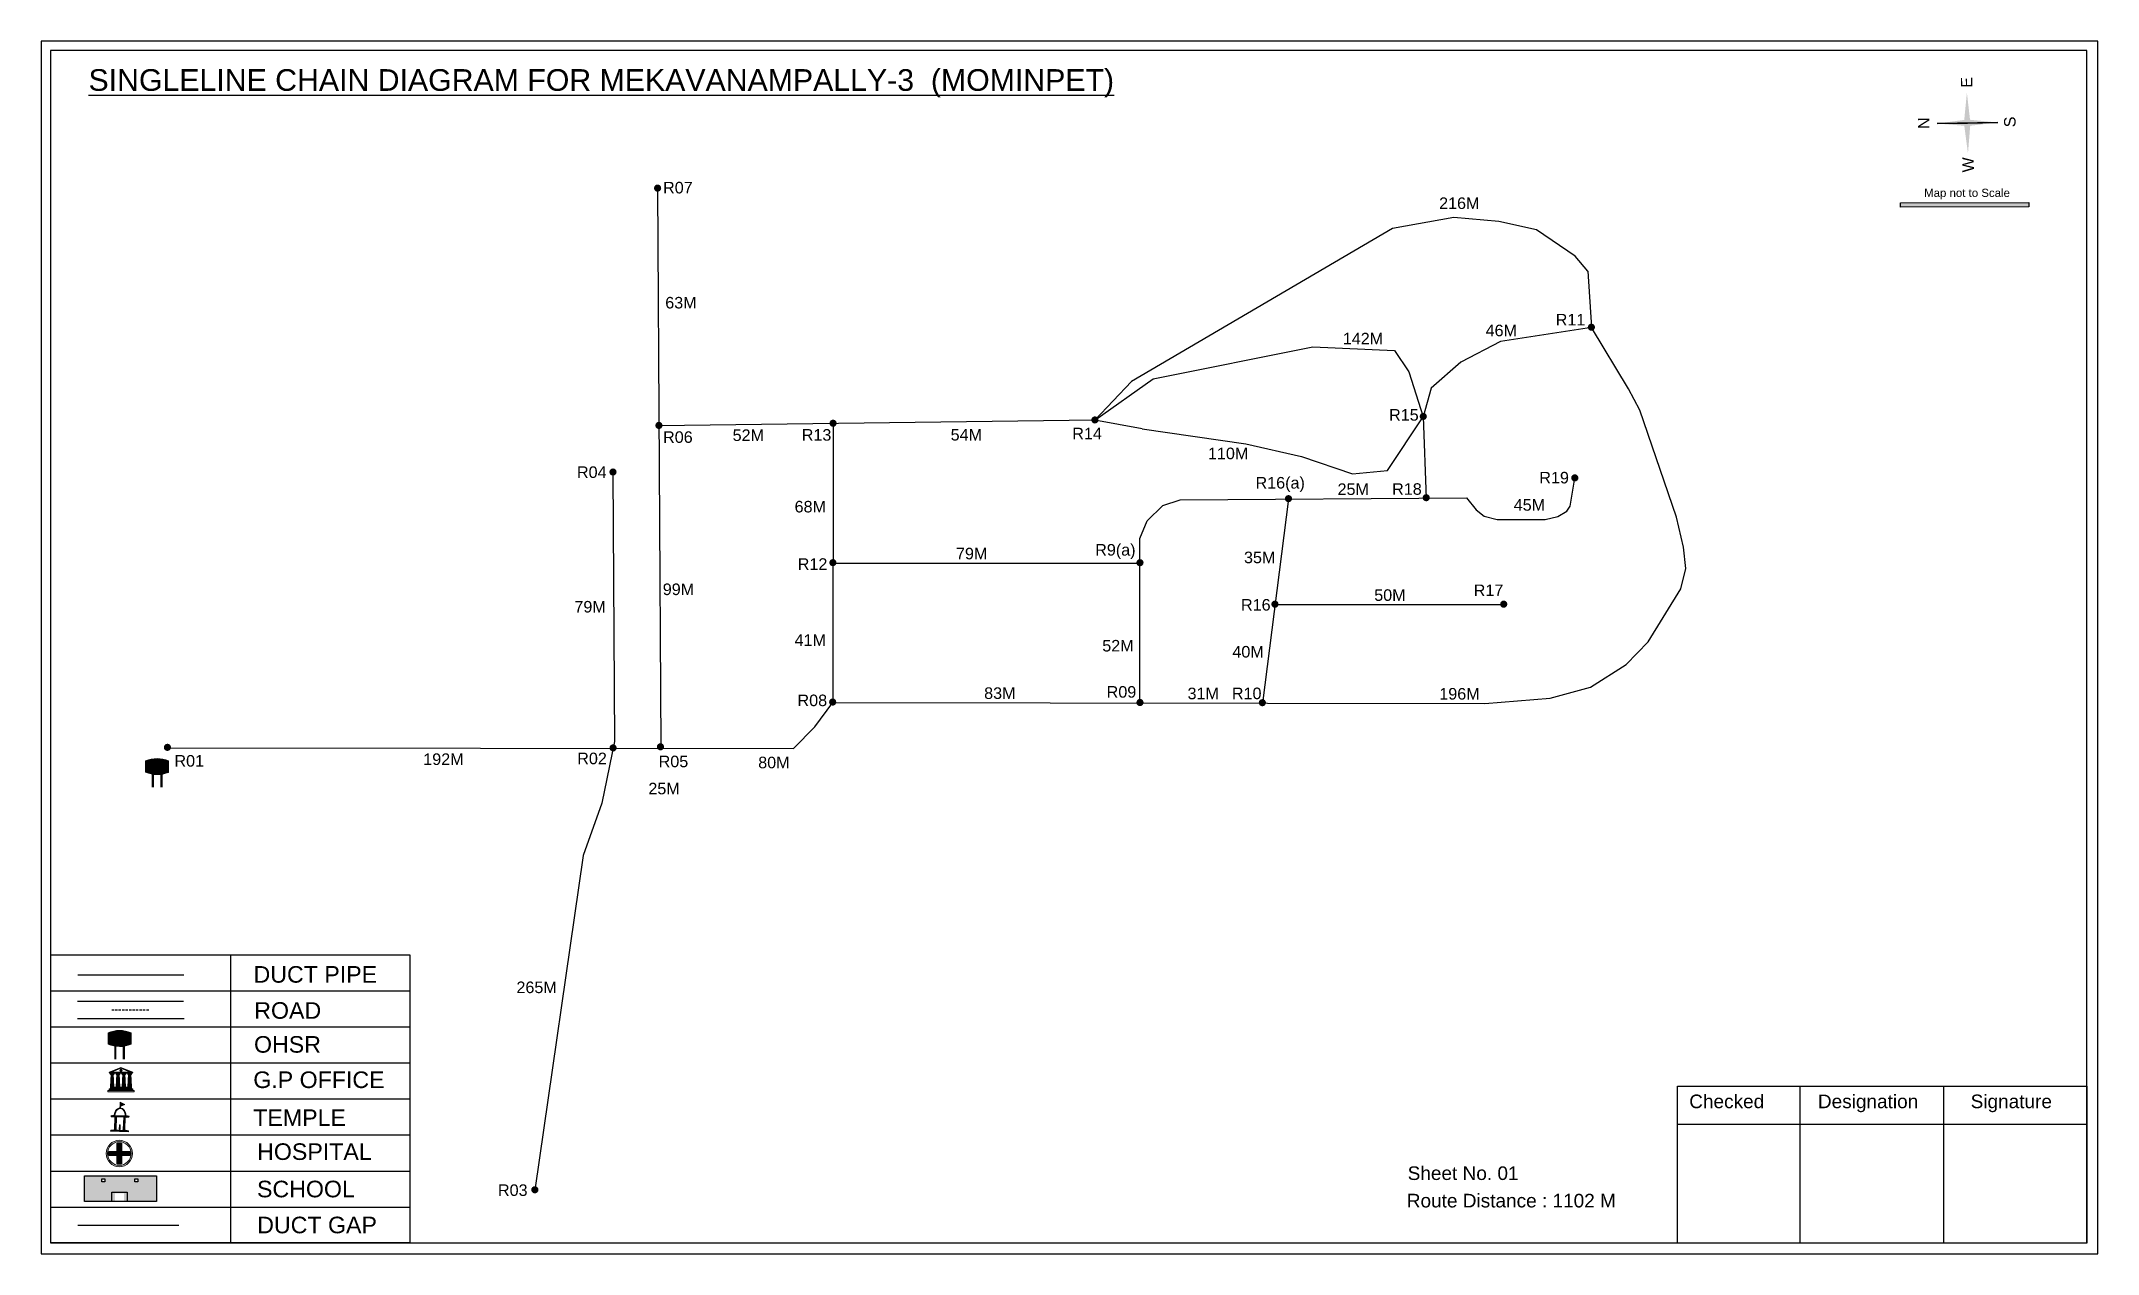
# Model space of a CAD drawing. Header units: inches. Extents: x 1241 to 8862, y 322 to 2472.
# Drawn here: x 1241 to 2131, y 422 to 946 of the extents above; entities that cross this region are included whole.
import ezdxf

# ---------------------------------------------------------------- set-up
doc = ezdxf.new("R2010")
doc.units = ezdxf.units.IN
doc.header["$MEASUREMENT"] = 0
doc.linetypes.add('DASHEDX2', pattern=[1.5, 1, -0.5])
for name, color, linetype in [('LANDMARK', 7, 'Continuous'), ('OHT', 7, 'Continuous'), ('pipe', 5, 'Continuous')]:
    doc.layers.add(name, color=color, linetype=linetype)
doc.styles.get("Standard").update_dxf_attribs({"font": 'arial.ttf'})

msp = doc.modelspace()

# ---------------------------------------------------------------- texts
at = {"color": 242, "true_color": 0xcd2027}
msp.add_text('%%USINGLELINE CHAIN DIAGRAM FOR MEKAVANAMPALLY-3  (MOMINPET)', height=9.375, dxfattribs=at).set_placement((1261.56, 924.58))
for s, p in [('E', (2076.92, 925.98)), ('N', (2058.33, 908.13)), ('S', (2095.62, 908.88)), ('W', (2077.56, 889.38))]:
    msp.add_text(s, height=4.95, rotation=91.00631).set_placement(p)
for s, height, p in [('R07', 5, (1510.23, 880.22)), ('Map not to Scale', 3.5424, (2056.01, 878.69)), ('216M', 5, (1846.09, 873.48)), ('63M', 5, (1511.17, 830.45)), ('R11', 5, (1896.56, 823.12)), ('142M', 5, (1804.4, 814.92)), ('46M', 5, (1866.22, 818.44)), ('R15', 5, (1824.44, 781.93)), ('R06', 5, (1510.23, 772.32)), ('52M', 5, (1540.33, 773.13)), ('R13', 5, (1570.25, 773.28)), ('54M', 5, (1634.69, 773.34)), ('R14', 5, (1687.34, 773.85)), ('110M', 5, (1746.05, 765.26)), ('R04', 5, (1472.96, 757.15)), ('R16(a)', 5, (1766.64, 752.57)), ('R19', 5, (1889.47, 754.79)), ('25M', 5, (1802.14, 749.79)), ('R18', 5, (1825.76, 749.86)), ('45M', 5, (1878.39, 742.99)), ('68M', 5, (1567.15, 742.23)), ('R12', 5, (1568.52, 717.41)), ('79M', 5, (1637, 721.95)), ('R9(a)', 5, (1697.25, 723.56)), ('35M', 5, (1761.65, 720.27)), ('79M', 5, (1471.85, 698.94)), ('99M', 5, (1510.09, 706.49)), ('R16', 5, (1760.35, 699.78)), ('50M', 5, (1818.01, 703.99)), ('R17', 5, (1861.07, 706.06)), ('41M', 5, (1567.15, 684.53)), ('52M', 5, (1700.3, 682.09)), ('40M', 5, (1756.62, 679.48)), ('R08', 5, (1568.41, 658.45)), ('83M', 5, (1649.18, 661.57)), ('R09', 5, (1702.21, 662.12)), ('31M', 5, (1737.22, 661.44)), ('R10', 5, (1756.41, 661.47)), ('196M', 5, (1846.18, 661.29)), ('R01', 5, (1298.75, 632.3)), ('192M', 5, (1406.44, 633.01)), ('R02', 5, (1473.08, 633.34)), ('R05', 5, (1508.31, 632.04)), ('80M', 5, (1551.4, 631.57)), ('25M', 5, (1503.86, 620.31)), ('DUCT PIPE', 7.178, (1332.98, 538.85)), ('265M', 5, (1446.76, 534.34)), ('ROAD ', 7.178, (1333.29, 523.24)), ('OHSR', 7.178, (1333.19, 508.57)), ('G.P OFFICE', 7.178, (1332.87, 493.28)), ('Checked', 5.886, (1954.34, 484.57)), ('Designation', 5.886, (2010.04, 484.57)), ('Signature', 5.886, (2076.14, 484.57)), ('TEMPLE', 7.178, (1332.86, 476.87)), ('HOSPITAL', 7.178, (1334.54, 462.18)), ('Sheet No. 01', 5.886, (1832.48, 453.51)), ('SCHOOL', 7.178, (1334.48, 446.02)), ('R03', 5, (1438.77, 446.61)), ('Route Distance : 1102 M', 5.886, (1832.11, 441.64)), ('DUCT GAP', 7.178, (1334.58, 430.46))]:
    msp.add_text(s, height=height).set_placement(p)

# ---------------------------------------------------------------- blocks, each defined once
blk = doc.blocks.new('OHT')
at = {"linetype": 'Continuous', "lineweight": 0, "true_color": 0x0ffffc}
blk.add_hatch(color=4, dxfattribs=at).paths.add_polyline_path([(0.012, 1), (0, 1, 0.101323), (-0.4, 0.916), (-0.4, 0.525, 0.194075), (0.399, 0.521), (0.399, 0.921, 0.097877)])
at = {"color": 4, "linetype": 'Continuous', "lineweight": 0, "true_color": 0x0ffffc, "flags": 128}
for points in [[(-0.4, 0.525), (-0.4, 0.916)], [(0.399, 0.521), (0.399, 0.921)]]:
    blk.add_lwpolyline(points, dxfattribs=at)
at = {"color": 4, "linetype": 'Continuous', "lineweight": 0, "true_color": 0x0ffffc, "const_width": 0.075, "flags": 128}
for points in [[(-0.15, 0), (-0.15, 0.475)], [(0.15, 0), (0.15, 0.473)]]:
    blk.add_lwpolyline(points, dxfattribs=at)
at = {"color": 4, "linetype": 'Continuous', "lineweight": 0, "true_color": 0x0ffffc}
for centre, radius, start, end in [((0.006, -0.019), 1.019, 67.31091, 113.47108), ((0.004, 1.513), 1.068, 247.76824, 291.70073)]:
    blk.add_arc(centre, radius, start, end, dxfattribs=at)
blk = doc.blocks.new('Government_Office')
at = {"linetype": 'Continuous', "lineweight": 0, "true_color": 0xff0000}
h = blk.add_hatch(color=1, dxfattribs=at)
h.paths.add_polyline_path([(0.44, 0.72), (0.45, 0.75), (0, 0.93), (-0.45, 0.75), (-0.44, 0.72)])
h.paths.add_polyline_path([(0.355, 0.75), (-0.355, 0.75), (0, 0.9)], flags=16)
h.paths.add_polyline_path([(0, 0.778, -1), (0, 0.872, -1)], flags=0)
h = blk.add_hatch(color=1, dxfattribs=at)
edge = h.paths.add_edge_path()
edge.add_arc((0, 0.825), 0.0467, 90, 270)
edge.add_arc((0, 0.825), 0.0467, 270, 450)
for points in [[(-0.5, 0.05), (0.5, 0.05), (0.5, 0), (-0.5, 0)], [(-0.45, 0.075), (-0.45, 0.12), (0.45, 0.12), (0.45, 0.075)], [(-0.4, 0.14), (-0.4, 0.18), (0.4, 0.18), (0.4, 0.14)]]:
    blk.add_hatch(color=1, dxfattribs=at).paths.add_polyline_path(points)
h = blk.add_hatch(color=1, dxfattribs=at)
edge = h.paths.add_edge_path()
edge.add_line((-0.27, 0.195), (-0.295, 0.675))
edge.add_line((-0.295, 0.675), (-0.29, 0.675))
edge.add_arc((-0.278, 0.688), 0.0176, 225.30401, 441.56588)
edge.add_line((-0.275, 0.705), (-0.395, 0.705))
edge.add_arc((-0.392, 0.688), 0.0176, 98.43412, 314.69599)
edge.add_line((-0.38, 0.675), (-0.375, 0.675))
edge.add_line((-0.375, 0.675), (-0.4, 0.195))
edge.add_line((-0.4, 0.195), (-0.27, 0.195))
h = blk.add_hatch(color=1, dxfattribs=at)
edge = h.paths.add_edge_path()
edge.add_line((-0.047, 0.195), (-0.072, 0.675))
edge.add_line((-0.072, 0.675), (-0.067, 0.675))
edge.add_arc((-0.054, 0.688), 0.0176, 225.30401, 441.56588)
edge.add_line((-0.052, 0.705), (-0.172, 0.705))
edge.add_arc((-0.169, 0.688), 0.0176, 98.43412, 314.69599)
edge.add_line((-0.157, 0.675), (-0.152, 0.675))
edge.add_line((-0.152, 0.675), (-0.177, 0.195))
edge.add_line((-0.177, 0.195), (-0.047, 0.195))
h = blk.add_hatch(color=1, dxfattribs=at)
edge = h.paths.add_edge_path()
edge.add_line((0.177, 0.195), (0.152, 0.675))
edge.add_line((0.152, 0.675), (0.157, 0.675))
edge.add_arc((0.169, 0.688), 0.0176, 225.30401, 441.56588)
edge.add_line((0.172, 0.705), (0.052, 0.705))
edge.add_arc((0.054, 0.688), 0.0176, 98.43412, 314.69599)
edge.add_line((0.067, 0.675), (0.072, 0.675))
edge.add_line((0.072, 0.675), (0.047, 0.195))
edge.add_line((0.047, 0.195), (0.177, 0.195))
h = blk.add_hatch(color=1, dxfattribs=at)
edge = h.paths.add_edge_path()
edge.add_line((0.4, 0.195), (0.375, 0.675))
edge.add_line((0.375, 0.675), (0.38, 0.675))
edge.add_arc((0.392, 0.688), 0.0176, 225.30401, 441.56588)
edge.add_line((0.395, 0.705), (0.275, 0.705))
edge.add_arc((0.278, 0.688), 0.0176, 98.43412, 314.69599)
edge.add_line((0.29, 0.675), (0.295, 0.675))
edge.add_line((0.295, 0.675), (0.27, 0.195))
edge.add_line((0.27, 0.195), (0.4, 0.195))
at = {"color": 1, "linetype": 'Continuous', "lineweight": 0, "true_color": 0xff0000, "flags": 128}
for points in [[(-0.45, 0.75), (-0.44, 0.72), (0.44, 0.72), (0.45, 0.75), (0, 0.93)], [(-0.355, 0.75), (0.355, 0.75), (0, 0.9)], [(-0.5, 0.05), (0.5, 0.05), (0.5, 0), (-0.5, 0)], [(-0.45, 0.075), (-0.45, 0.12), (0.45, 0.12), (0.45, 0.075)], [(-0.4, 0.14), (-0.4, 0.18), (0.4, 0.18), (0.4, 0.14)]]:
    blk.add_lwpolyline(points, close=True, dxfattribs=at)
for points in [[(0, 0.872, 1), (0, 0.778, 1)], [(-0.27, 0.195), (-0.295, 0.675), (-0.29, 0.675, 1.379694), (-0.275, 0.705), (-0.395, 0.705, 1.379694), (-0.38, 0.675), (-0.375, 0.675), (-0.4, 0.195)], [(-0.047, 0.195), (-0.072, 0.675), (-0.067, 0.675, 1.379694), (-0.052, 0.705), (-0.172, 0.705, 1.379694), (-0.157, 0.675), (-0.152, 0.675), (-0.177, 0.195)], [(0.177, 0.195), (0.152, 0.675), (0.157, 0.675, 1.379694), (0.172, 0.705), (0.052, 0.705, 1.379694), (0.067, 0.675), (0.072, 0.675), (0.047, 0.195)], [(0.4, 0.195), (0.375, 0.675), (0.38, 0.675, 1.379694), (0.395, 0.705), (0.275, 0.705, 1.379694), (0.29, 0.675), (0.295, 0.675), (0.27, 0.195)]]:
    blk.add_lwpolyline(points, format="xyb", close=True, dxfattribs=at)
blk = doc.blocks.new('Temple')
at = {"linetype": 'Continuous', "lineweight": 0, "true_color": 0xff0000}
h = blk.add_hatch(color=1, dxfattribs=at)
edge = h.paths.add_edge_path()
edge.add_line((0.175, 0.49), (0.225, 0.49))
edge.add_line((0.225, 0.49), (0.225, 0.497))
edge.add_line((0.225, 0.497), (0.307, 0.497))
edge.add_line((0.307, 0.497), (0.307, 0.533))
edge.add_line((0.307, 0.533), (0.257, 0.533))
edge.add_line((0.257, 0.533), (0.257, 0.54))
edge.add_line((0.257, 0.54), (0.2, 0.54))
edge.add_spline(control_points=[(0.2, 0.54), (0.2, 0.589), (0.19, 0.638), (0.142, 0.743), (0.092, 0.79), (0.027, 0.805), (0.02, 0.806), (0.012, 0.806)], knot_values=[4.712389, 4.712389, 4.712389, 4.712389, 5.278166, 5.278166, 6.117402, 6.117402, 6.223801, 6.223801, 6.223801, 6.223801], degree=3, periodic=0)
edge.add_line((0.012, 0.806), (0.012, 0.79))
edge.add_line((0.012, 0.79), (-0.012, 0.79))
edge.add_line((-0.012, 0.79), (-0.012, 0.806))
edge.add_spline(control_points=[(-0.012, 0.806), (-0.055, 0.802), (-0.096, 0.781), (-0.171, 0.699), (-0.197, 0.628), (-0.2, 0.55), (-0.2, 0.545), (-0.2, 0.54)], knot_values=[6.343965, 6.343965, 6.343965, 6.343965, 6.956638, 6.956638, 7.795874, 7.795874, 7.853982, 7.853982, 7.853982, 7.853982], degree=3, periodic=0)
edge.add_line((-0.2, 0.54), (-0.257, 0.54))
edge.add_line((-0.257, 0.54), (-0.257, 0.533))
edge.add_line((-0.257, 0.533), (-0.307, 0.533))
edge.add_line((-0.307, 0.533), (-0.307, 0.497))
edge.add_line((-0.307, 0.497), (-0.225, 0.497))
edge.add_line((-0.225, 0.497), (-0.225, 0.49))
edge.add_line((-0.225, 0.49), (-0.175, 0.49))
edge.add_line((-0.175, 0.49), (-0.175, 0.07))
edge.add_arc((-0.205, 0.07), 0.03, -90, 0, ccw=False)
edge.add_line((-0.205, 0.04), (-0.257, 0.04))
edge.add_line((-0.257, 0.04), (-0.257, 0.033))
edge.add_line((-0.257, 0.033), (-0.307, 0.033))
edge.add_line((-0.307, 0.033), (-0.307, 0))
edge.add_line((-0.307, 0), (0.307, 0))
edge.add_line((0.307, 0), (0.307, 0.033))
edge.add_line((0.307, 0.033), (0.257, 0.033))
edge.add_line((0.257, 0.033), (0.257, 0.04))
edge.add_line((0.257, 0.04), (0.205, 0.04))
edge.add_arc((0.205, 0.07), 0.03, 180, 270, ccw=False)
edge.add_line((0.175, 0.07), (0.175, 0.49))
h.paths.add_polyline_path([(0.125, 0.07, -0.414214), (0.095, 0.04), (0.05, 0.04), (0.05, 0.033), (-0.05, 0.033), (-0.05, 0.04), (-0.095, 0.04, -0.414214), (-0.125, 0.07), (-0.125, 0.497), (0.125, 0.497)], flags=16)
edge = h.paths.add_edge_path(flags=16)
edge.add_ellipse((0, 0.54), major_axis=(0, 0.242), ratio=0.722808, start_angle=270, end_angle=450, ccw=False)
edge.add_line((0.175, 0.54), (-0.175, 0.54))
h.paths.add_polyline_path([(0.012, 0.23), (0.012, 0.07), (-0.012, 0.07), (-0.012, 0.23)], flags=0)
h = blk.add_hatch(color=1, dxfattribs=at)
edge = h.paths.add_edge_path()
edge.add_line((0.012, 0.857), (0, 0.85))
edge.add_line((0, 0.85), (-0.003, 0.925))
edge.add_line((-0.003, 0.925), (-0.012, 0.925))
edge.add_line((-0.012, 0.925), (-0.012, 0.806))
edge.add_spline(control_points=[(-0.012, 0.806), (-0.004, 0.807), (0.004, 0.807), (0.012, 0.806)], knot_values=[6.223801, 6.223801, 6.223801, 6.223801, 6.343965, 6.343965, 6.343965, 6.343965], degree=3, periodic=0)
edge.add_line((0.012, 0.806), (0.012, 0.857))
h = blk.add_hatch(color=1, dxfattribs=at)
edge = h.paths.add_edge_path()
edge.add_line((0.012, 0.79), (0.012, 0.806))
edge.add_spline(control_points=[(0.012, 0.806), (0.004, 0.807), (-0.004, 0.807), (-0.012, 0.806)], knot_values=[6.223801, 6.223801, 6.223801, 6.223801, 6.343965, 6.343965, 6.343965, 6.343965], degree=3, periodic=0)
edge.add_line((-0.012, 0.806), (-0.012, 0.79))
edge.add_line((-0.012, 0.79), (0.012, 0.79))
at = {"linetype": 'Continuous', "lineweight": 0, "true_color": 0xe66000}
blk.add_hatch(color=32, dxfattribs=at).paths.add_polyline_path([(-0.006, 1), (0.147, 0.931), (0, 0.85)])
at = {"color": 1, "linetype": 'Continuous', "lineweight": 0, "true_color": 0xff0000, "flags": 128}
for points in [[(0.012, 0.925), (-0.012, 0.925), (-0.012, 0.79), (0.012, 0.79)], [(0.012, 0.23), (-0.012, 0.23), (-0.012, 0.07), (0.012, 0.07)]]:
    blk.add_lwpolyline(points, close=True, dxfattribs=at)
at = {"color": 32, "linetype": 'Continuous', "lineweight": 0, "true_color": 0xe66000, "flags": 128}
blk.add_lwpolyline([(-0.006, 1), (0.147, 0.931), (0, 0.85), (-0.006, 1)], dxfattribs=at)
at = {"color": 1, "linetype": 'Continuous', "lineweight": 0, "true_color": 0xff0000, "flags": 128}
blk.add_lwpolyline([(0.2, 0.54), (0.257, 0.54), (0.257, 0.533), (0.307, 0.533), (0.307, 0.497), (0.225, 0.497), (0.225, 0.49), (0.175, 0.49), (0.175, 0.07, 0.414214), (0.205, 0.04), (0.257, 0.04), (0.257, 0.033), (0.307, 0.033), (0.307, 0), (-0.307, 0), (-0.307, 0.033), (-0.257, 0.033), (-0.257, 0.04), (-0.205, 0.04, 0.414214), (-0.175, 0.07), (-0.175, 0.49), (-0.225, 0.49), (-0.225, 0.497), (-0.307, 0.497), (-0.307, 0.533), (-0.257, 0.533), (-0.257, 0.54), (-0.2, 0.54)], format="xyb", dxfattribs=at)
blk.add_lwpolyline([(-0.175, 0.54), (0.175, 0.54)], dxfattribs=at)
blk.add_lwpolyline([(0.125, 0.497), (0.125, 0.07, -0.414214), (0.095, 0.04), (0.05, 0.04), (0.05, 0.033), (-0.05, 0.033), (-0.05, 0.04), (-0.095, 0.04, -0.414214), (-0.125, 0.07), (-0.125, 0.497)], format="xyb", close=True, dxfattribs=at)
at = {"color": 1, "linetype": 'Continuous', "lineweight": 0, "true_color": 0xff0000}
blk.add_ellipse((0, 0.54), major_axis=(0, 0.242), ratio=0.722808, start_param=4.712389, end_param=7.853982, dxfattribs=at)
blk.add_open_spline([(0.2, 0.54), (0.2, 0.589), (0.19, 0.638), (0.142, 0.743), (0.092, 0.79), (-0.023, 0.816), (-0.085, 0.794), (-0.171, 0.699), (-0.197, 0.628), (-0.2, 0.55), (-0.2, 0.545), (-0.2, 0.54)], degree=3, knots=[4.712389, 4.712389, 4.712389, 4.712389, 5.278166, 5.278166, 6.117402, 6.117402, 6.956638, 6.956638, 7.795874, 7.795874, 7.853982, 7.853982, 7.853982, 7.853982], dxfattribs=at)
blk = doc.blocks.new('*U19')
at = {"color": 0, "linetype": 'DASHEDX2', "transparency": 16777216}
blk.add_line((-8.22, 0), (8.01, 0), dxfattribs=at)
blk = doc.blocks.new('Hospital')
at = {"linetype": 'Continuous', "lineweight": 0, "true_color": 0x000000}
h = blk.add_hatch(color=18, dxfattribs=at)
h.paths.add_polyline_path([(-0.5, 0, 1), (0.5, 0, 1)])
h.paths.add_polyline_path([(0.446, 0, -1), (-0.446, 0, -1)], flags=16)
at = {"linetype": 'Continuous', "true_color": 0xff0000}
blk.add_hatch(color=1, dxfattribs=at).paths.add_polyline_path([(-0.394, 0.08), (-0.08, 0.08), (-0.08, 0.394), (0.08, 0.394), (0.08, 0.08), (0.394, 0.08), (0.394, -0.08), (0.08, -0.08), (0.08, -0.394), (-0.08, -0.394), (-0.08, -0.08), (-0.394, -0.08)])
at = {"color": 1, "linetype": 'Continuous', "true_color": 0xff0000, "flags": 128}
blk.add_lwpolyline([(-0.394, 0.08), (-0.08, 0.08), (-0.08, 0.394), (0.08, 0.394), (0.08, 0.08), (0.394, 0.08), (0.394, -0.08), (0.08, -0.08), (0.08, -0.394), (-0.08, -0.394), (-0.08, -0.08), (-0.394, -0.08)], close=True, dxfattribs=at)
at = {"color": 18, "linetype": 'Continuous', "lineweight": 0, "true_color": 0x000000}
for radius in [0.5, 0.446]:
    blk.add_circle((0, 0), radius, dxfattribs=at)

# ---------------------------------------------------------------- hatches: boundary and pattern name
at = {"ltscale": 0.5}
h = msp.add_hatch(color=5, dxfattribs=at)
h.dxf.hatch_style = 1
h.paths.add_polyline_path([(1509.41, 882.5, 1), (1506.29, 882.5, 1)])
at = {"true_color": 0x0093dd}
h = msp.add_hatch(color=142, dxfattribs=at)
h.dxf.hatch_style = 1
h.paths.add_polyline_path([(2045.83, 876.19), (2045.83, 874.34), (2101.34, 874.47), (2101.34, 876.31)])
at = {"ltscale": 0.5}
h = msp.add_hatch(color=5, dxfattribs=at)
h.dxf.hatch_style = 1
h.paths.add_polyline_path([(1913.56, 822.34, 1), (1910.45, 822.34, 1)])
h = msp.add_hatch(color=5, dxfattribs=at)
h.dxf.hatch_style = 1
h.paths.add_polyline_path([(1698.67, 782.24, 1), (1695.56, 782.24, 1)])
h = msp.add_hatch(color=5, dxfattribs=at)
h.dxf.hatch_style = 1
h.paths.add_polyline_path([(1840.79, 783.76, 1), (1837.68, 783.76, 1)])
h = msp.add_hatch(color=5, dxfattribs=at)
h.dxf.hatch_style = 1
h.paths.add_polyline_path([(1509.99, 779.87, 1), (1506.87, 779.87, 1)])
h = msp.add_hatch(color=5, dxfattribs=at)
h.dxf.hatch_style = 1
h.paths.add_polyline_path([(1585.36, 780.82, 1), (1582.25, 780.82, 1)])
h = msp.add_hatch(color=5, dxfattribs=at)
h.dxf.hatch_style = 1
h.paths.add_polyline_path([(1490.1, 759.71, 1), (1486.98, 759.71, 1)])
h = msp.add_hatch(color=5, dxfattribs=at)
h.dxf.hatch_style = 1
h.paths.add_polyline_path([(1906.39, 757.18, 1), (1903.27, 757.18, 1)])
h = msp.add_hatch(color=5, dxfattribs=at)
h.dxf.hatch_style = 1
h.paths.add_polyline_path([(1782.46, 748.2, 1), (1779.34, 748.2, 1)])
h = msp.add_hatch(color=5, dxfattribs=at)
h.dxf.hatch_style = 1
h.paths.add_polyline_path([(1842.07, 748.61, 1), (1838.95, 748.61, 1)])
h = msp.add_hatch(color=5, dxfattribs=at)
h.dxf.hatch_style = 1
h.paths.add_polyline_path([(1585.28, 720.52, 1), (1582.16, 720.52, 1)])
h = msp.add_hatch(color=5, dxfattribs=at)
h.dxf.hatch_style = 1
h.paths.add_polyline_path([(1718.18, 720.5, 1), (1715.07, 720.5, 1)])
h = msp.add_hatch(color=5, dxfattribs=at)
h.dxf.hatch_style = 1
h.paths.add_polyline_path([(1776.61, 702.55, 1), (1773.49, 702.55, 1)])
h = msp.add_hatch(color=5, dxfattribs=at)
h.dxf.hatch_style = 1
h.paths.add_polyline_path([(1875.62, 702.55, 1), (1872.5, 702.55, 1)])
h = msp.add_hatch(color=5, dxfattribs=at)
h.dxf.hatch_style = 1
h.paths.add_polyline_path([(1585.19, 660.22, 1), (1582.07, 660.22, 1)])
h = msp.add_hatch(color=5, dxfattribs=at)
h.dxf.hatch_style = 1
h.paths.add_polyline_path([(1718.19, 660.03, 1), (1715.07, 660.03, 1)])
h = msp.add_hatch(color=5, dxfattribs=at)
h.dxf.hatch_style = 1
h.paths.add_polyline_path([(1771.15, 659.95, 1), (1768.03, 659.95, 1)])
h = msp.add_hatch(color=5, dxfattribs=at)
h.dxf.hatch_style = 1
h.paths.add_polyline_path([(1297.27, 640.63, 1), (1294.15, 640.63, 1)])
h = msp.add_hatch(color=5, dxfattribs=at)
h.dxf.hatch_style = 1
h.paths.add_polyline_path([(1490.16, 640.41, 1), (1487.04, 640.41, 1)])
h = msp.add_hatch(color=5, dxfattribs=at)
h.dxf.hatch_style = 1
h.paths.add_polyline_path([(1510.66, 640.88, 1), (1507.54, 640.88, 1)])
at = {"true_color": 0xc8c92d}
h = msp.add_hatch(color=52, dxfattribs=at)
h.dxf.hatch_style = 1
h.paths.add_polyline_path([(1266.02, 455.25), (1259.85, 455.25), (1259.85, 444.16), (1266.02, 444.16)])
h.paths.add_polyline_path([(1290.87, 455.25), (1284.7, 455.25), (1284.7, 444.16), (1290.87, 444.16)])
at = {"true_color": 0x293189}
h = msp.add_hatch(color=177, dxfattribs=at)
h.dxf.hatch_style = 1
h.paths.add_polyline_path([(1284.7, 455.25), (1266.02, 455.25), (1266.02, 444.16), (1273.03, 444.16), (1273.03, 447.8), (1276.88, 447.8), (1276.88, 444.16), (1284.7, 444.16)])
h.paths.add_polyline_path([(1268.69, 452.78), (1267.31, 452.78), (1267.31, 454.05), (1268.69, 454.05)], flags=16)
h.paths.add_polyline_path([(1281.56, 452.78), (1281.56, 454.05), (1282.94, 454.05), (1282.94, 452.78)], flags=16)
at = {"ltscale": 0.5}
h = msp.add_hatch(color=5, dxfattribs=at)
h.dxf.hatch_style = 1
h.paths.add_polyline_path([(1456.29, 449.27, 1), (1453.17, 449.27, 1)])

# ---------------------------------------------------------------- linework, layer by layer
for p, q in [((2087.9, 910.89), (2061.6, 910.43)), ((2061.6, 910.43), (2087.9, 910.89)), ((2087.9, 910.89), (2061.6, 910.43)), ((2074.77, 910.66), (2087.9, 910.89)), ((1245.17, 550.69), (1245.17, 427.48)), ((1322.94, 550.69), (1322.94, 426.27)), ((1400.7, 535.14), (1245.17, 535.14)), ((1256.83, 530.84), (1302.71, 530.84)), ((1400.7, 519.58), (1245.17, 519.58)), ((1256.83, 523.32), (1302.95, 523.32)), ((1400.7, 504.03), (1245.17, 504.03)), ((1400.7, 488.48), (1245.17, 488.48)), ((1400.7, 472.92), (1245.17, 472.92)), ((1245.17, 457.37), (1400.7, 457.37)), ((1245.17, 441.82), (1400.7, 441.82)), ((1245.17, 427.48), (1245.17, 426.27)), ((1245.17, 427.24), (1245.17, 426.28)), ((1400.7, 426.27), (1245.17, 426.27))]:
    msp.add_line(p, q)
at = {"color": 1}
msp.add_line((2061.6, 910.43), (2074.76, 910.66), dxfattribs=at)
at = {"color": 242, "true_color": 0xcd2027}
for p, q in [((2002.23, 494.11), (2002.23, 426.22)), ((2064.44, 494.11), (2064.44, 426.22)), ((1949.27, 477.67), (2126.49, 477.67))]:
    msp.add_line(p, q, dxfattribs=at)
for points in [[(1241.05, 946.07), (1241.05, 421.57), (2131.2, 421.57), (2131.2, 946.07)], [(1245.17, 942.05), (1245.17, 426.28), (2126.49, 426.28), (2126.49, 942.05)], [(1290.93, 455.25), (1290.93, 444.16), (1259.85, 444.16), (1259.85, 455.25)], [(1268.69, 454.05), (1268.69, 452.78), (1267.31, 452.78), (1267.31, 454.05)], [(1281.56, 452.78), (1281.56, 454.05), (1282.94, 454.05), (1282.94, 452.78)]]:
    msp.add_lwpolyline(points, close=True)
at = {"color": 142, "true_color": 0x0093dd}
msp.add_lwpolyline([(2101.34, 874.47), (2045.83, 874.34), (2045.83, 876.19), (2101.34, 876.31), (2101.34, 874.47)], dxfattribs=at)
for points in [[(1400.7, 426.27), (1400.7, 550.69), (1245.17, 550.69)], [(1271.7, 444.16), (1271.7, 448.27), (1278.22, 448.27), (1278.22, 444.16)]]:
    msp.add_lwpolyline(points)
at = {"color": 242, "true_color": 0xcd2027}
msp.add_lwpolyline([(2126.49, 426.22), (1949.27, 426.22), (1949.27, 494.11), (2126.49, 494.11)], close=True, dxfattribs=at)
for points in [[(2076.04, 910.69), (2073.23, 910.64), (2074.52, 923.81)], [(2076.04, 910.69), (2073.23, 910.64), (2074.52, 923.81)], [(2076.05, 910.69), (2073.23, 910.64), (2074.98, 897.51)], [(2076.05, 910.69), (2073.23, 910.64), (2074.98, 897.51)], [(2074.78, 909.36), (2074.73, 912.18), (2087.9, 910.89)], [(2074.78, 909.36), (2074.73, 912.18), (2087.9, 910.89)]]:
    msp.add_solid(points)
at = {"color": 1}
msp.add_solid([(2074.78, 909.36), (2074.73, 912.18), (2061.6, 910.43)], dxfattribs=at)
msp.add_solid([(2074.78, 909.36), (2074.73, 912.18), (2061.6, 910.43)], dxfattribs=at)
at = {"layer": 'OHT', "color": 5}
msp.add_line((1257, 542.22), (1302.88, 542.22), dxfattribs=at)
at = {"layer": 'OHT', "color": 1}
msp.add_line((1257, 434.04), (1300.59, 434.04), dxfattribs=at)
at = {"layer": 'pipe'}
for points in [[(1507.85, 882.35), (1509.21, 641.28), (1508.99, 640.18)], [(1910.5, 846.65), (1904.92, 853.11), (1888.19, 864.46), (1872.01, 868.11), (1852.46, 869.85), (1825.92, 865.08), (1712.9, 798.86), (1697.12, 782.09)], [(1910.5, 846.65), (1912, 822.19), (1872.66, 816.18), (1855.48, 807.24), (1842.62, 795.99), (1839.24, 783.62), (1840.51, 748.47)], [(1583.63, 660.07), (1865.87, 659.67), (1894.2, 661.95), (1911.65, 666.64), (1927.1, 676.5), (1936.51, 686.27), (1950.74, 709.22), (1952.89, 717.92), (1951.9, 727.25), (1948.77, 740.14), (1932.92, 786.47), (1928.06, 795.75), (1912, 822.19)], [(1697.12, 782.09), (1722.29, 800.04), (1791.39, 813.88), (1826.79, 812.34), (1833.03, 803.1), (1839.24, 783.62)], [(1717.51, 778.38), (1762.44, 771.91), (1786.51, 766.39), (1808.65, 758.92), (1823.7, 760.41), (1839.24, 783.62)], [(1717.51, 778.38), (1697.12, 782.09), (1508.43, 779.73)], [(1583.81, 780.67), (1583.63, 660.07)], [(1488.54, 759.56), (1489.2, 643.23), (1483.79, 616.52), (1475.68, 593.86), (1454.73, 449.12)], [(1857.92, 748.59), (1862.14, 743.35), (1865.65, 740.64), (1871.24, 739.23), (1891.97, 739.23), (1897.47, 740.46), (1901.34, 742.78), (1902.82, 744.94), (1904.83, 757.03)], [(1716.63, 659.88), (1716.63, 730.92), (1719.8, 738.54), (1726.55, 745.29), (1734.08, 747.73), (1857.92, 748.59)], [(1780.9, 748.05), (1769.59, 659.8)], [(1583.72, 720.35), (1716.63, 720.36)], [(1775.05, 702.4), (1848.57, 702.4), (1874.06, 702.4)], [(1295.71, 640.49), (1566.7, 640.18), (1575.98, 649.49), (1583.63, 660.07)]]:
    msp.add_lwpolyline(points, dxfattribs=at)

# ---------------------------------------------------------------- block references
at = {"linetype": 'DASHEDX2'}
msp.add_blockref('*U19', (1279.83, 527.08), dxfattribs=at)
at = {"layer": 'LANDMARK'}
for name, p, xscale, yscale, zscale in [('Government_Office', (1275.59, 491.62), 11.32114773247135, 11.32114773247135, 11.32114773247135), ('Hospital', (1274.9, 464.96), 11.41772014427468, 11.41772014427468, 11.41772014427468)]:
    msp.add_blockref(name, p, dxfattribs=dict(at, xscale=xscale, yscale=yscale, zscale=zscale))
at = {"layer": 'LANDMARK', "xscale": 12.62452535729322, "yscale": 12.62452535729322, "zscale": 12.62452535729322, "rotation": 358.3713438591284}
msp.add_blockref('Temple', (1275.02, 474.5), dxfattribs=at)
at = {"layer": 'OHT', "xscale": 12.45189723782068, "yscale": 12.45189723782068, "zscale": 12.45189723782068}
for p in [(1291.26, 623.33), (1275, 505.72)]:
    msp.add_blockref('OHT', p, dxfattribs=at)

msp.set_redraw_order([(e.dxf.handle, doc.entitydb.next_handle()) for e in msp.query("TEXT MTEXT ATTDEF DIMENSION ARC_DIMENSION")])  # texts and dimensions are drawn at this point

doc.saveas('drawing.dxf')
